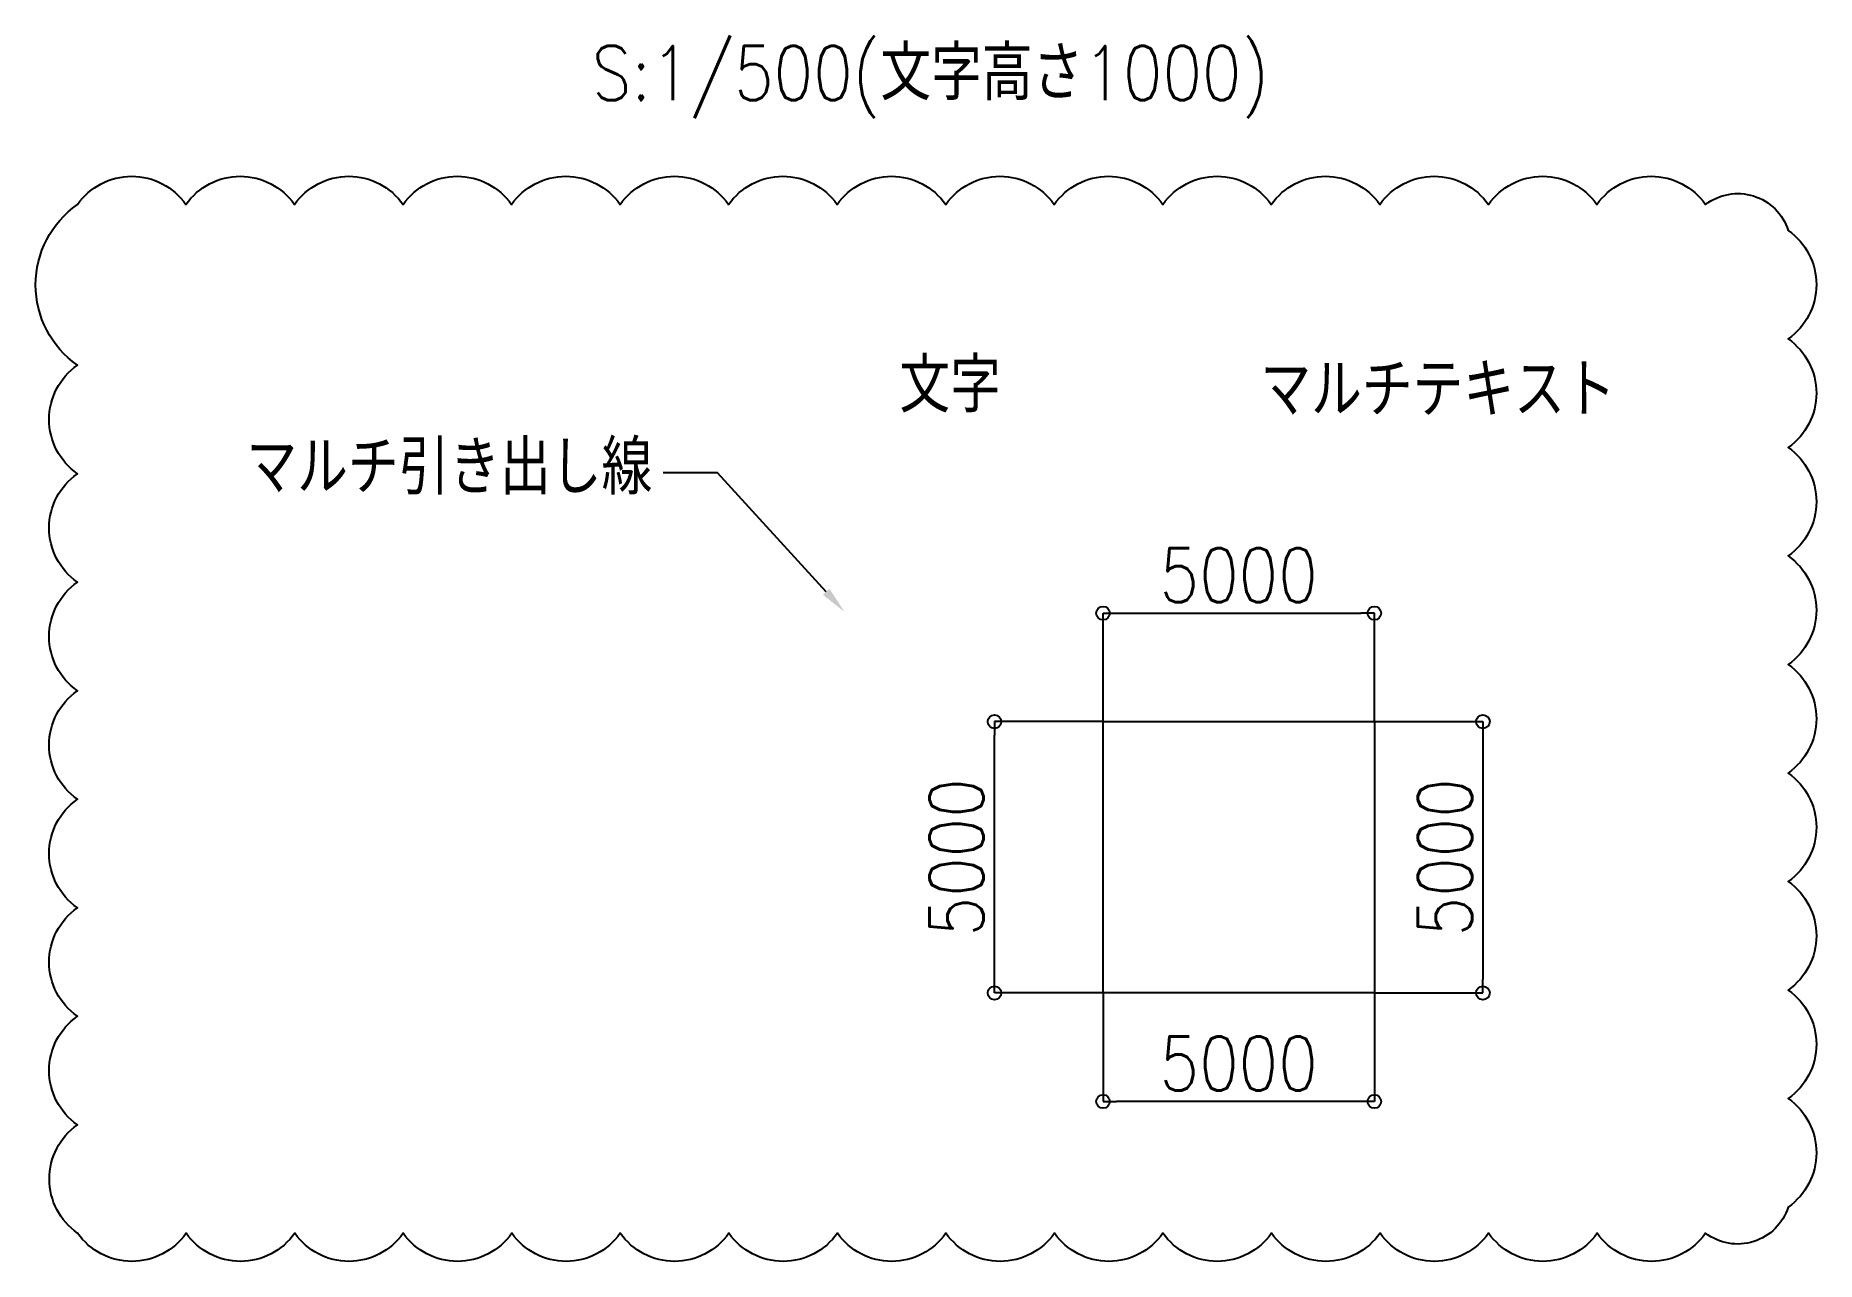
# Model space of a CAD drawing. Extents: x -89331 to 810000, y -1678500 to 210463.
# Drawn here: x 19229 to 52044, y 80523 to 103113 of the extents above; entities that cross this region are included whole.
import ezdxf
from ezdxf import colors
from ezdxf.entities.mleader import LeaderData, LeaderLine
from ezdxf.enums import TextEntityAlignment as Align
from ezdxf.math import Vec2, Vec3

# ---------------------------------------------------------------- set-up
doc = ezdxf.new("R2010")
doc.units = 0
doc.header["$MEASUREMENT"] = 0
doc.layers.get('0').update_dxf_attribs({"color": 3, "linetype": 'CONTINUOUS'})
doc.layers.get('Defpoints').update_dxf_attribs({"color": 251, "linetype": 'CONTINUOUS'})
doc.styles.add('DRACAD', font='txt', dxfattribs={"width": 0.85, "bigfont": 'extfont2'})
doc.dimstyles.new('MYDIM', dxfattribs={"dimtxt": 120, "dimasz": 20, "dimexe": 1.25, "dimexo": 50, "dimgap": 50, "dimtad": 1, "dimdec": 4, "dimdsep": 46, "dimtxsty": 'DRACAD', "dimblk": 'ORIGIN', "dimcen": 2.5, "dimadec": 0, "dimazin": 0, "dimtfac": 1, "dimtdec": 4, "dimtmove": 0, "dimatfit": 3, "dimfxl": 1, "dimtolj": 1, "dimtzin": 0, "dimarcsym": 0})

msp = doc.modelspace()

# ---------------------------------------------------------------- texts
at = {"style": 'DRACAD', "width": 0.85}
for s, p in [('S:1/500(文字高さ1000)', (35718.84347, 102422.91396)), ('文字', (36081.86717, 96668.16327))]:
    msp.add_text(s, height=1000, dxfattribs=at).set_placement(p, align=Align.MIDDLE_CENTER)
at = {"insert": (45071.43051, 96584.82994), "char_height": 1000, "attachment_point": 5, "style": 'DRACAD'}
msp.add_mtext('マルチテキスト', dxfattribs=at)

# ---------------------------------------------------------------- blocks, each defined once
blk = doc.blocks.new('_ORIGIN')
at = {"color": 0, "linetype": 'ByBlock', "lineweight": -2}
blk.add_line((0, 0), (-1, 0), dxfattribs=at)
blk.add_circle((0, 0), 0.5, dxfattribs=at)
blk = doc.blocks.new('*D7880')
at = {"color": 0, "lineweight": -2}
for p, q in [((38899, 90470), (36899, 90470)), ((36899, 85720), (36899, 90220)), ((38899, 85470), (36899, 85470))]:
    blk.add_line(p, q, dxfattribs=at)
at = {"layer": 'Defpoints', "color": 0}
for p in [(36899, 90470), (38899, 90470), (38899, 85470)]:
    blk.add_point(p, dxfattribs=at)
at = {"color": 0, "linetype": 'ByBlock', "lineweight": -2, "xscale": 250, "yscale": 250, "zscale": 250}
for p, rotation in [((36899, 90470), 90), ((36899, 85470), 270)]:
    blk.add_blockref('_ORIGIN', p, dxfattribs=dict(at, rotation=rotation))
at = {"color": 0, "insert": (36199, 87970), "char_height": 1000, "attachment_point": 5, "rotation": 90, "style": 'DRACAD'}
blk.add_mtext('\\A1;5000', dxfattribs=at)
blk = doc.blocks.new('*D7881')
at = {"color": 0, "lineweight": -2}
for p, q in [((38899, 85470), (38899, 83470)), ((43899, 85470), (43899, 83470)), ((43649, 83470), (39149, 83470))]:
    blk.add_line(p, q, dxfattribs=at)
at = {"layer": 'Defpoints', "color": 0}
for p in [(38899, 85470), (43899, 85470), (38899, 83470)]:
    blk.add_point(p, dxfattribs=at)
at = {"color": 0, "linetype": 'ByBlock', "lineweight": -2, "xscale": 250, "yscale": 250, "zscale": 250, "rotation": 180}
blk.add_blockref('_ORIGIN', (38899, 83470), dxfattribs=at)
at = {"color": 0, "linetype": 'ByBlock', "lineweight": -2, "xscale": 250, "yscale": 250, "zscale": 250}
blk.add_blockref('_ORIGIN', (43899, 83470), dxfattribs=at)
at = {"color": 0, "insert": (41399, 84170), "char_height": 1000, "attachment_point": 5, "style": 'DRACAD'}
blk.add_mtext('\\A1;5000', dxfattribs=at)
blk = doc.blocks.new('*D7882')
at = {"color": 0, "lineweight": -2}
for p, q in [((43899, 90470), (45899, 90470)), ((45899, 90220), (45899, 85720)), ((43899, 85470), (45899, 85470))]:
    blk.add_line(p, q, dxfattribs=at)
at = {"layer": 'Defpoints', "color": 0}
for p in [(43899, 90470), (43899, 85470), (45899, 85470)]:
    blk.add_point(p, dxfattribs=at)
at = {"color": 0, "linetype": 'ByBlock', "lineweight": -2, "xscale": 250, "yscale": 250, "zscale": 250}
for p, rotation in [((45899, 90470), 90), ((45899, 85470), 270)]:
    blk.add_blockref('_ORIGIN', p, dxfattribs=dict(at, rotation=rotation))
at = {"color": 0, "insert": (45199, 87970), "char_height": 1000, "attachment_point": 5, "rotation": 90, "style": 'DRACAD'}
blk.add_mtext('\\A1;5000', dxfattribs=at)
blk = doc.blocks.new('*D7883')
at = {"color": 0, "lineweight": -2}
for p, q in [((38899, 90470), (38899, 92470)), ((39149, 92470), (43649, 92470)), ((43899, 90470), (43899, 92470))]:
    blk.add_line(p, q, dxfattribs=at)
at = {"layer": 'Defpoints', "color": 0}
for p in [(43899, 92470), (38899, 90470), (43899, 90470)]:
    blk.add_point(p, dxfattribs=at)
at = {"color": 0, "linetype": 'ByBlock', "lineweight": -2, "xscale": 250, "yscale": 250, "zscale": 250, "rotation": 180}
blk.add_blockref('_ORIGIN', (38899, 92470), dxfattribs=at)
at = {"color": 0, "linetype": 'ByBlock', "lineweight": -2, "xscale": 250, "yscale": 250, "zscale": 250}
blk.add_blockref('_ORIGIN', (43899, 92470), dxfattribs=at)
at = {"color": 0, "insert": (41399, 93170), "char_height": 1000, "attachment_point": 5, "style": 'DRACAD'}
blk.add_mtext('\\A1;5000', dxfattribs=at)

# ---------------------------------------------------------------- dimensions: what is measured, and where the dimension line sits
for base, p1, p2, angle, picture, middle in [((43898.51448, 92470.14337), (38898.51448, 90470.14337), (43898.51448, 90470.14337), 180, '*D7883', (41398.51448, 93170.14337)), ((36898.51448, 90470.14337), (38898.51448, 85470.14337), (38898.51448, 90470.14337), 270, '*D7880', (36198.51448, 87970.14337)), ((45898.51448, 85470.14337), (43898.51448, 90470.14337), (43898.51448, 85470.14337), 90, '*D7882', (45198.51448, 87970.14337))]:
    dim = msp.add_linear_dim(base=base, p1=p1, p2=p2, angle=angle, dimstyle='MYDIM', override={"dimtxt": 1000, "dimasz": 250, "dimexe": 0, "dimexo": 0, "dimgap": 200, "dimtad": 1, "dimjust": 0, "dimtmove": 0})
    dim.commit()
    dim.dimension.update_dxf_attribs({"geometry": picture, "text_midpoint": middle})
dim = msp.add_linear_dim(base=(38898.51448, 83470.14337), p1=(43898.51448, 85470.14337), p2=(38898.51448, 85470.14337), dimstyle='MYDIM', override={"dimtxt": 1000, "dimasz": 250, "dimexe": 0, "dimexo": 0, "dimgap": 200, "dimtad": 1, "dimjust": 0, "dimtmove": 0})
dim.commit()
dim.dimension.update_dxf_attribs({"geometry": '*D7881', "text_midpoint": (41398.51448, 84170.14337)})

# ---------------------------------------------------------------- linework, layer by layer
msp.add_lwpolyline([(20000, 100000, -0.5206), (22000, 100000, -0.5206), (24000, 100000, -0.5206), (26000, 100000, -0.5206), (28000, 100000, -0.5206), (30000, 100000, -0.5206), (32000, 100000, -0.5206), (34000, 100000, -0.5206), (36000, 100000, -0.5206), (38000, 100000, -0.5206), (40000, 100000, -0.5206), (42000, 100000, -0.5206), (44000, 100000, -0.5206), (46000, 100000, -0.5206), (48000, 100000, -0.5206), (50000, 100000, -0.5206), (51523.65796, 99523.65796, -0.5206), (51523.65796, 97523.65796, -0.5206), (51523.65796, 95523.65796, -0.5206), (51523.65796, 93523.65796, -0.5206), (51523.65796, 91523.65796, -0.5206), (51523.65796, 89523.65796, -0.5206), (51523.65796, 87523.65796, -0.5206), (51523.65796, 85523.65796, -0.5206), (51523.65796, 83523.65796, -0.5206), (51523.65796, 81523.65796, -0.5206), (50003.75345, 81043.56247, -0.5206), (48003.75345, 81043.56247, -0.5206), (46003.75345, 81043.56247, -0.5206), (44003.75345, 81043.56247, -0.5206), (42003.75345, 81043.56247, -0.5206), (40003.75345, 81043.56247, -0.5206), (38003.75345, 81043.56247, -0.5206), (36003.75345, 81043.56247, -0.5206), (34003.75345, 81043.56247, -0.5206), (32003.75345, 81043.56247, -0.5206), (30003.75345, 81043.56247, -0.5206), (28003.75345, 81043.56247, -0.5206), (26003.75345, 81043.56247, -0.5206), (24003.75345, 81043.56247, -0.5206), (22003.75345, 81043.56247, -0.5206), (20003.75345, 81043.56247, -0.5206), (20000, 83039.80901, -0.5206), (20000, 85039.80901, -0.5206), (20000, 87039.80901, -0.5206), (20000, 89039.80901, -0.5206), (20000, 91039.80901, -0.5206), (20000, 93039.80901, -0.5206), (20000, 95039.80901, -0.5206), (20000, 97039.80901, -0.5206), (20000, 100000, -0.5206)], format="xyb", close=True)
msp.add_lwpolyline([(38898.51448, 90470.14337), (43898.51448, 90470.14337), (43898.51448, 85470.14337), (38898.51448, 85470.14337)], close=True)

msp.set_redraw_order([(e.dxf.handle, doc.entitydb.next_handle()) for e in msp.query("TEXT MTEXT ATTDEF DIMENSION ARC_DIMENSION")])  # texts and dimensions are drawn at this point

# ---------------------------------------------------------------- leaders
ml = msp.add_multileader_mtext('Standard')
ml.set_content('マルチ引き出し線', style='DRACAD')
ml.set_leader_properties()
ml.build(insert=Vec2(0, 0))
ml.multileader.update_dxf_attribs({"dogleg_length": 1000, "arrow_head_size": 500})
ctx = ml.context
ctx.base_point, ctx.char_height, ctx.arrow_head_size, ctx.landing_gap_size, ctx.plane_origin = Vec3(22545.17198, 95055.85933), 1000, 500, 200, Vec3(-4129391.91554, 7480404.81101)
ctx.text_align_type = 2
notes = []
notes.append((ctx, [(0, (1, 1, 0), (31793.50531, 95055.85933), (-1, 0), 1000, [(0, [(34134.26333, 92494.50007)], 0, [])])]))
ctx.mtext.insert, ctx.mtext.alignment = Vec3(30593.50531, 95655.85933), 3
for ctx, leaders in notes:
    for number, flags, end, landing, length, lines in leaders:
        leader = LeaderData()
        leader.index, (leader.has_last_leader_line, leader.has_dogleg_vector, leader.attachment_direction) = number, flags
        leader.last_leader_point, leader.dogleg_vector, leader.dogleg_length = Vec3(end), Vec3(landing), length
        for number, points, colour, breaks in lines:
            line = LeaderLine()
            line.index, line.vertices, line.color, line.breaks = number, Vec3.list(points), colors.encode_raw_color(colour), breaks
            leader.lines.append(line)
        ctx.leaders.append(leader)

doc.saveas('drawing.dxf')
